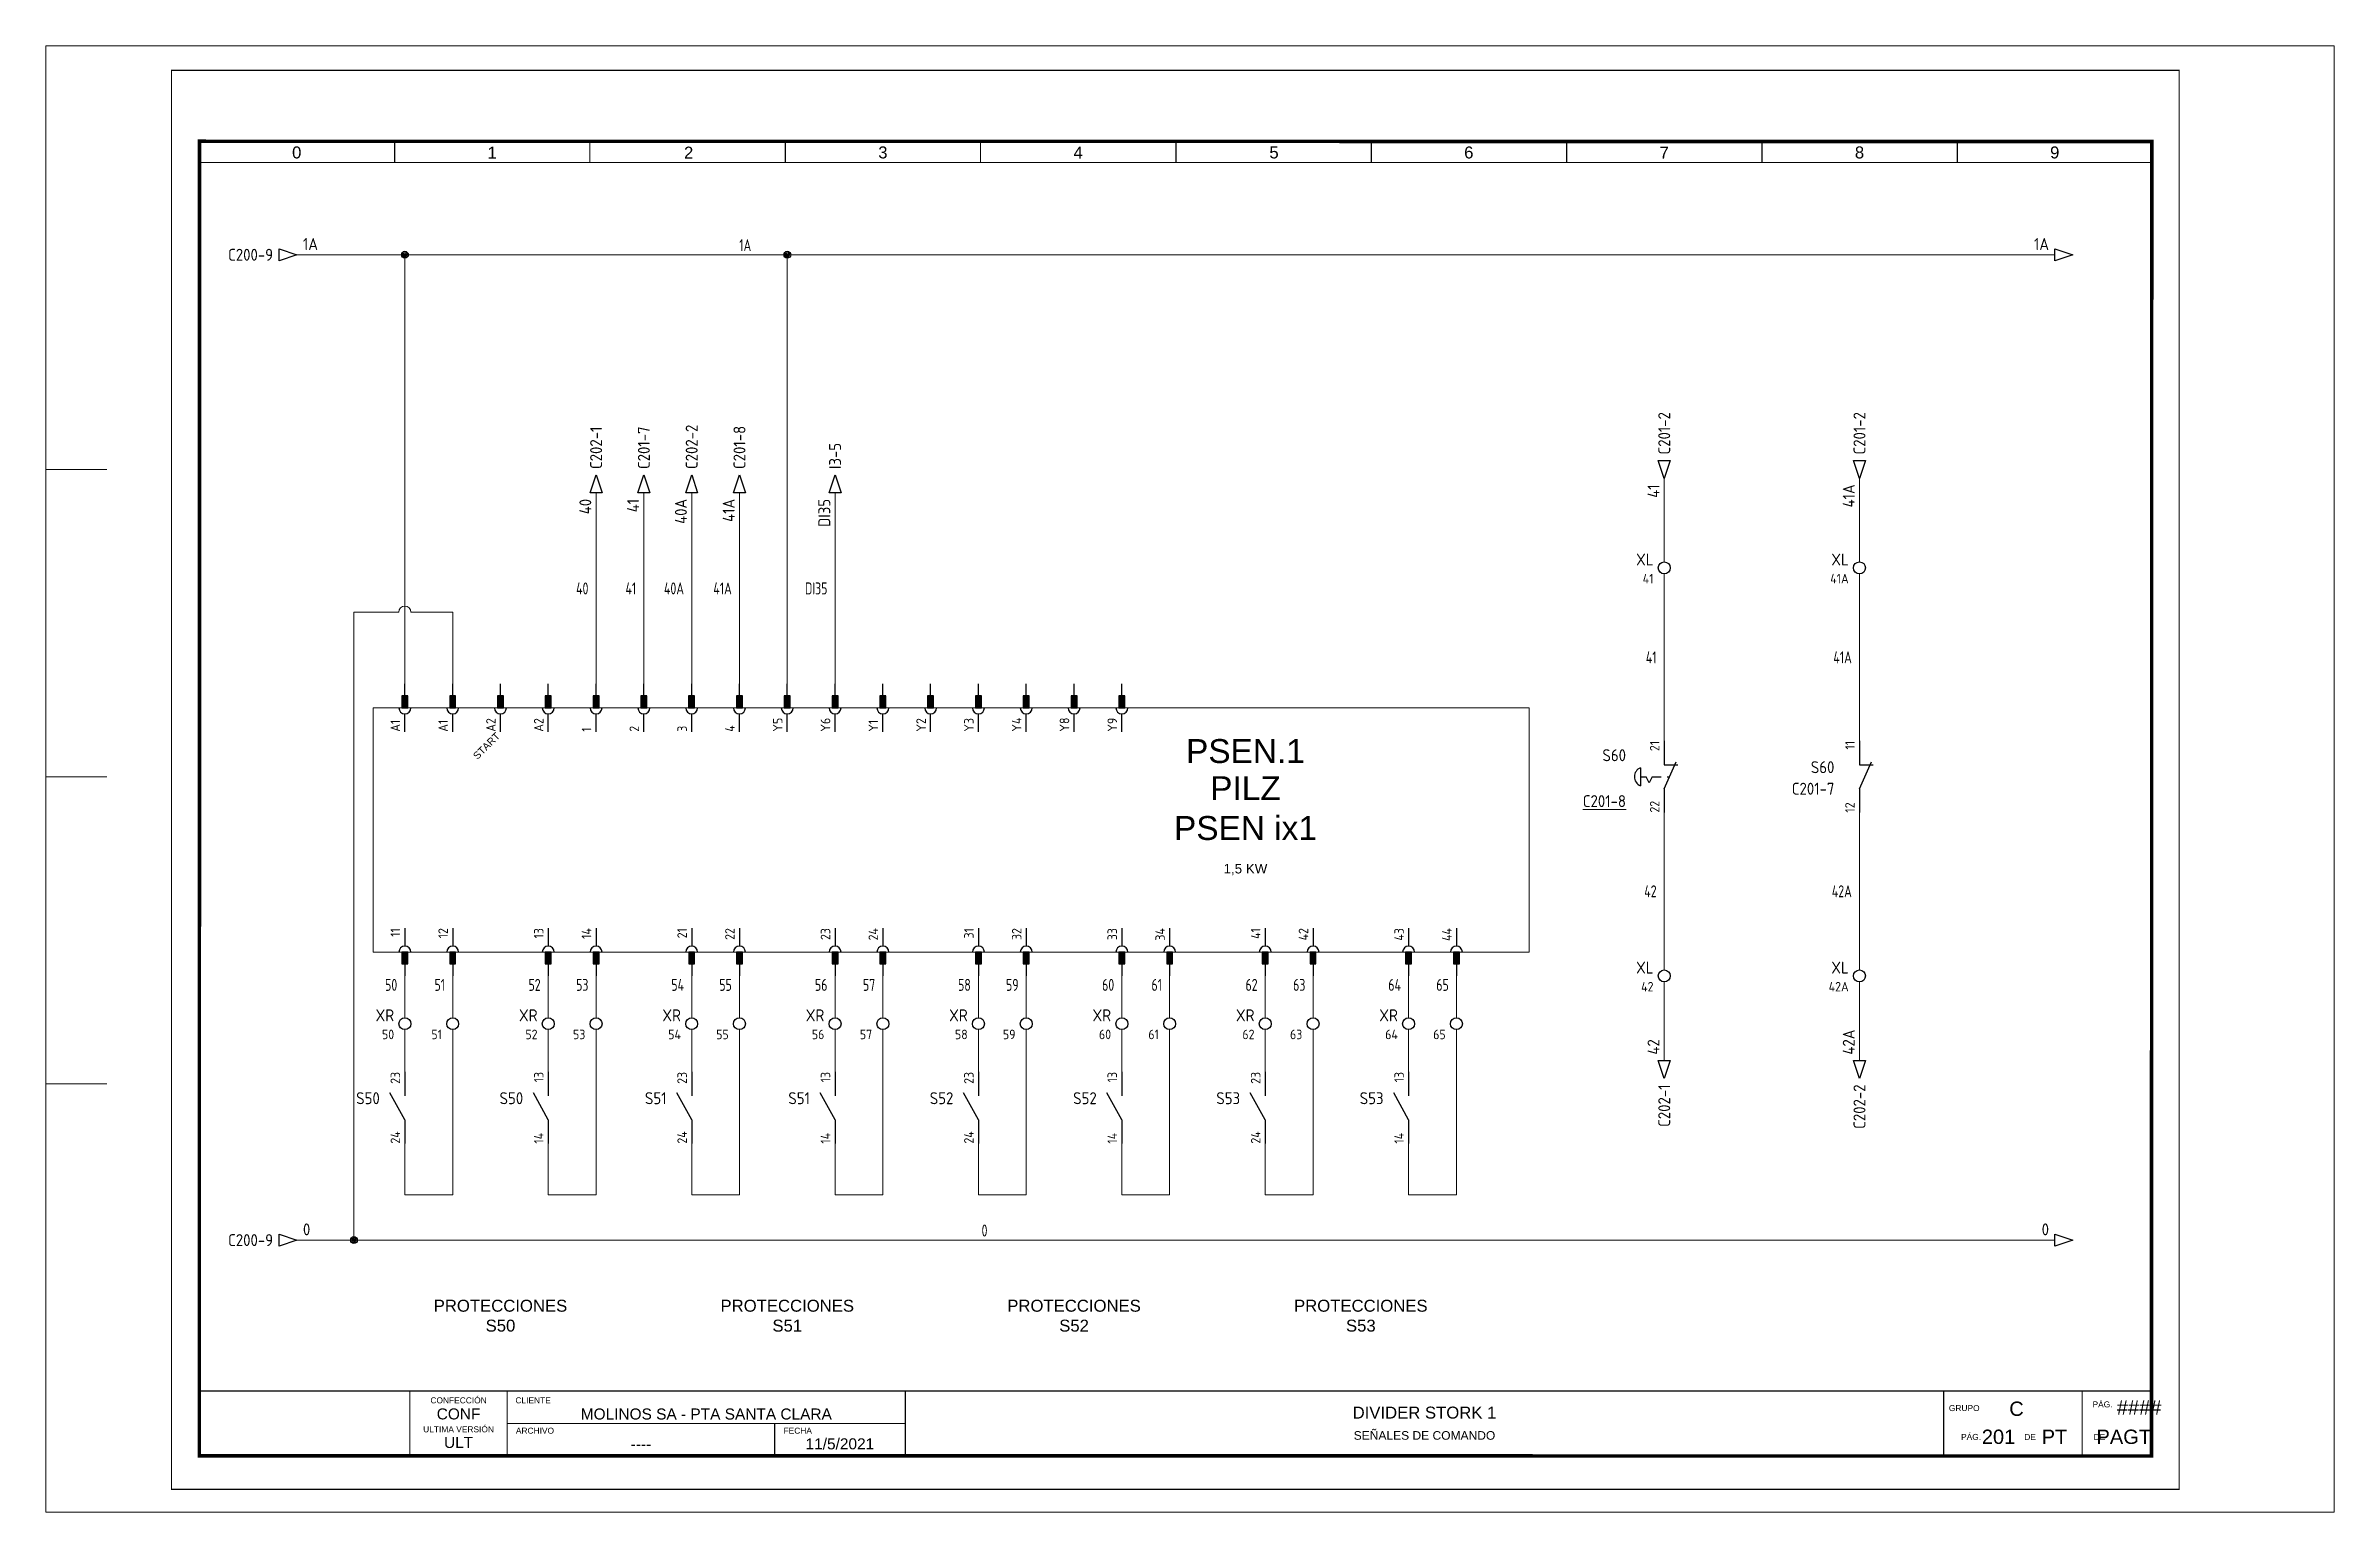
# Paper-space layout 'Layout1' of a CAD drawing. Header units: millimetres. Extents: x -26 to 453, y -5 to 302.
# The model-space entities are those that its viewports show. They can reach past a viewport. Long polylines and large blocks are cut down to what shows.
import ezdxf
from ezdxf.enums import TextEntityAlignment as Align

# ---------------------------------------------------------------- set-up
doc = ezdxf.new("R2010")
doc.units = ezdxf.units.MM
for name, color, linetype, lineweight in [('eProC - L2', 41, 'Continuous', 20), ('RED_05', 1, 'Continuous', 5), ('RED_15', 1, 'Continuous', 15), ('WHT_15', 7, 'Continuous', 15)]:
    doc.layers.add(name, color=color, linetype=linetype, lineweight=lineweight)
for name, color, linetype in [('SYMS', 7, 'Continuous'), ('TAGS', 150, 'Continuous'), ('TERMS', 123, 'Continuous'), ('WIREFIXED', 7, 'Continuous'), ('WIRENO', 72, 'Continuous'), ('WIREREF', 52, 'Continuous'), ('WIREREF_DEST', 52, 'Continuous'), ('XREF', 7, 'Continuous'), ('XREFCHILD', 134, 'Continuous')]:
    doc.layers.add(name, color=color, linetype=linetype)
doc.styles.get("Standard").update_dxf_attribs({"font": 'arial.ttf'})
doc.styles.add('WD_IEC', font='ISOCP2.shx', dxfattribs={"width": 0.9, "height": 4})
picture_1 = doc.add_image_def('image1.jpg', size_in_pixel=(564, 174))

psp = doc.layouts.get("Layout1")

msp = doc.modelspace()

# ---------------------------------------------------------------- texts
at = {"layer": 'eProC - L2', "attachment_point": 2}
for s, width, heights, insert, char_height in [('PSEN.1', 21.9317, [20], (224.79, 157.15), 5), ('PILZ\\PPSEN ix1', 113.6692, [18.71], (224.79, 149.38), 5), ('1,5 KW', 39.1677, [6], (224.79, 131.03), 2)]:
    msp.add_mtext_dynamic_manual_height_columns(s, width=width, gutter_width=12.5, heights=heights, dxfattribs=dict(at, insert=insert, char_height=char_height))
at = {"layer": 'TAGS', "insert": (67.89, 158.69), "char_height": 1.5, "attachment_point": 3, "rotation": 45}
msp.add_mtext_dynamic_manual_height_columns('START', width=33.1023, gutter_width=12.5, heights=[0], dxfattribs=at)
at = {"layer": 'TAGS', "char_height": 2.5, "attachment_point": 2}
for s, insert in [('PROTECCIONES^JS50', (68.93, 39.81)), ('PROTECCIONES^JS51', (128.93, 39.81)), ('PROTECCIONES^JS52', (188.93, 39.81)), ('PROTECCIONES^JS53', (248.93, 39.81))]:
    msp.add_mtext_dynamic_manual_height_columns(s, width=33.1023, gutter_width=12.5, heights=[0], dxfattribs=dict(at, insert=insert))

# ---------------------------------------------------------------- blocks, each defined once
blk = doc.blocks.new('eproc_rotulo_010')
at = {"layer": 'eProC - L2', "color": 0, "lineweight": 5, "const_width": 0.233}
for points in [[(0.12, 297.12), (420.12, 297.12), (420.12, 0.12), (0.12, 0.12), (0.12, 297.12)], [(5.9, 20.72), (414.37, 20.7)], [(49.98, 7.12), (49.98, 20.72)], [(70.35, 7.12), (70.35, 20.72)], [(153.64, 7.04), (153.64, 20.64)], [(70.35, 13.92), (153.64, 13.92)], [(126.3, 7.12), (126.3, 13.92)]]:
    blk.add_lwpolyline(points, dxfattribs=at)
at = {"layer": 'eProC - L2', "color": 0}
blk.add_lwpolyline([(420.12, 0.12), (420.12, 297.12), (0.12, 297.12), (0.12, 0.12), (420.12, 0.12)], dxfattribs=at)
at = {"layer": 'eProC - L2', "color": 0, "lineweight": 40, "const_width": 0.75}
blk.add_lwpolyline([(5.92, 7.13), (414.37, 7.11), (414.4, 282.24), (5.95, 282.27)], close=True, dxfattribs=at)
at = {"layer": 'eProC - L2', "color": 0, "lineweight": 5, "const_width": 0.233}
for points in [[(46.8, 277.83), (5.9, 277.83), (5.9, 282.27), (46.8, 282.27)], [(87.64, 277.83), (46.75, 277.83), (46.75, 282.27), (87.64, 282.27)], [(128.54, 277.83), (87.64, 277.83), (87.64, 282.26), (128.54, 282.26)], [(169.38, 277.83), (128.49, 277.83), (128.49, 282.26), (169.38, 282.26)], [(210.28, 277.82), (169.38, 277.82), (169.38, 282.26), (210.28, 282.26)], [(251.12, 277.82), (210.23, 277.82), (210.23, 282.26), (251.12, 282.26)], [(292.02, 277.82), (251.12, 277.82), (251.12, 282.25), (292.02, 282.25)], [(332.86, 277.82), (291.97, 277.82), (291.97, 282.25), (332.86, 282.25)], [(373.76, 277.83), (332.86, 277.83), (332.86, 282.27), (373.76, 282.27)], [(414.6, 277.83), (373.71, 277.83), (373.71, 282.27), (414.6, 282.27)]]:
    blk.add_lwpolyline(points, close=True, dxfattribs=at)
at = {"layer": 'eProC - L2', "color": 0, "lineweight": 0, "const_width": 0.233}
for points in [[(370.87, 7.1), (370.87, 20.7)], [(399.87, 7.1), (399.87, 20.7)]]:
    blk.add_lwpolyline(points, dxfattribs=at)
at = {"layer": 'eProC - L2', "color": 0, "lineweight": 20, "char_height": 2.5, "attachment_point": 8}
for s, insert in [('{\\fArial|b0|i0|c0|p18;0}', (26.3, 278.65)), ('{\\fArial|b0|i0|c0|p18;1}', (67.19, 278.65)), ('{\\fArial|b0|i0|c0|p18;2}', (108.3, 278.65)), ('{\\fArial|b0|i0|c0|p18;3}', (148.93, 278.65)), ('{\\fArial|b0|i0|c0|p18;4}', (189.78, 278.65)), ('{\\fArial|b0|i0|c0|p18;5}', (230.77, 278.65)), ('{\\fArial|b0|i0|c0|p18;6}', (271.52, 278.65)), ('{\\fArial|b0|i0|c0|p18;7}', (312.41, 278.65)), ('{\\fArial|b0|i0|c0|p18;8}', (353.26, 278.65)), ('{\\fArial|b0|i0|c0|p18;9}', (394.11, 278.65))]:
    blk.add_mtext(s, dxfattribs=dict(at, insert=insert))
at = {"layer": 'eProC - L2', "color": 0, "char_height": 1.2552}
for s, insert, attachment_point in [('{\\fArial|b0|i0|c0|p18;CONFECCIÓN }', (60.16, 18.11), 8), ('{\\fArial|b0|i0|c0|p18;CLIENTE}', (72.05, 18.11), 7), ('{\\fArial|b0|i0|c0|p18;GRUPO}', (371.96, 16.49), 7), ('{\\fArial|b0|i0|c0|p18;PÁG.}', (402.01, 17.26), 7), ('{\\fArial|b0|i0|c0|p18;ULTIMA VERSIÓN}', (60.16, 12.05), 8), ('{\\fArial|b0|i0|c0|p18;ARCHIVO}', (72.15, 11.76), 7), ('{\\fArial|b0|i0|c0|p18;FECHA}', (128.15, 11.76), 7), ('{\\fArial|b0|i0|c0|p18;PÁG.}', (374.51, 10.46), 7), ('{\\fArial|b0|i0|c0|p18;DE}', (387.74, 10.46), 7), ('{\\fArial|b0|i0|c0|p18;DE}', (402.24, 10.46), 7)]:
    blk.add_mtext(s, dxfattribs=dict(at, insert=insert, attachment_point=attachment_point))
at = {"layer": 'eProC - L2', "color": 0}
for tag, height, p in [('CONF', 2.31, (60.16, 14.76)), ('CLIENTE', 2.31, (111.99, 14.74)), ('DESC_1', 2.5, (262.25, 14.94)), ('ULT', 2.31, (60.16, 8.79)), ('ARCH', 2.31, (98.32, 8.46)), ('FECHA', 2.31, (139.94, 8.5)), ('DESC__2', 1.8, (262.25, 10.51))]:
    blk.add_attdef(tag, text='', height=height, dxfattribs=at).set_placement(p, align=Align.CENTER)
for tag, p in [('GR', (386.11, 17)), ('PGRAL', (411.76, 17.25)), ('PG', (382.35, 11.13)), ('PT', (394.05, 11.13)), ('PAGT', (408.55, 11.13))]:
    blk.add_attdef(tag, text='', height=3, dxfattribs=at).set_placement(p, align=Align.MIDDLE_CENTER)
at = {"layer": 'eProC - L2', "color": 0, "flags": 9}
blk.add_attdef('WD_TB', (0.12, 0.12), '', height=2.5, dxfattribs=at)
at = {"layer": 'eProC - L2', "color": 0}
image = blk.add_image(picture_1, insert=(5.9, 7.12), size_in_units=(44.08, 13.6), dxfattribs=at)
image.dxf.flags = 7
blk = doc.blocks.new('HA1D3')
blk.add_lwpolyline([(0, 0), (-3.75, -1.25), (-3.75, 1.25)], close=True)
at = {"style": 'WD_IEC'}
blk.add_attdef('XREF', text='', height=2.5, dxfattribs=at).set_placement((-5, 0), align=Align.MIDDLE_RIGHT)
at = {"style": 'WD_IEC', "flags": 1}
blk.add_attdef('SIGCODE', text='', height=1, dxfattribs=at).set_placement((-2.5, 1.8), align=Align.RIGHT)
at = {"style": 'WD_IEC'}
for tag, p, height, flags in [('X1TERM01', (0, 0), 0.32, 1), ('WIRENO', (1.25, 1), 2.5, 8)]:
    blk.add_attdef(tag, p, '', height=height, dxfattribs=dict(at, flags=flags))
blk.add_attdef('DESC1', text='', height=2.5, dxfattribs=at).set_placement((1.25, -1), align=Align.TOP_LEFT)
blk = doc.blocks.new('WD_WNH')
at = {"linetype": 'Continuous', "style": 'WD_IEC', "width": 0.8}
blk.add_attdef('WIRENO', text='', height=2.5, dxfattribs=at).set_placement((0, 0.75), align=Align.CENTER)
at = {"style": 'WD_IEC', "flags": 1}
for tag, p in [('W08USER', (0, 0.375)), ('W04USER', (0, 0.875)), ('W05USER', (0, 0.75)), ('W09USER', (0, 0.25)), ('W03USER', (0, 1)), ('W06USER', (0, 0.625)), ('W07USER', (0, 0.5)), ('W02USER', (0, 1.125)), ('W01USER', (0, 1.25)), ('W10USER', (0, 0.125))]:
    blk.add_attdef(tag, text='', height=0.08, dxfattribs=at).set_placement(p, align=Align.CENTER)
blk = doc.blocks.new('VC02PJ1')
for p, q in [((0, 2.5), (0, 5)), ((0, -5), (0, -1.25))]:
    blk.add_line(p, q)
blk.add_lwpolyline([(-0.63, 0), (0.62, 0), (0.62, 2.5), (-0.63, 2.5)], close=True)
blk.add_arc((0, 0), 1.25, 180, 0)
blk.add_solid([(-0.63, 2.5), (-0.63, 0), (0.62, 2.5), (0.62, 0)])
at = {"style": 'WD_IEC'}
for tag, p in [('INST', (-5.25, 8)), ('LOC', (-5.25, 5)), ('TAG2', (-5.25, 2)), ('DESC1', (-5.25, -5.6)), ('DESC3', (-5.25, -11.6)), ('DESC2', (-5.25, -8.6))]:
    blk.add_attdef(tag, text='', height=2.5, dxfattribs=at).set_placement(p, align=Align.RIGHT)
at = {"style": 'WD_IEC', "flags": 1}
for tag, p, height in [('X2TERM01', (0, 5), 0.32), ('X2TERMDESC01', (0, 4.48), 0.32), ('X4LINK', (-1.25, 1.25), 0.32), ('X1LINK', (1.25, 1.25), 0.32), ('X8TERM01', (0, -5), 0.32), ('FAMILY', (2.75, -4.25), 1), ('X8TERMDESC01', (0, -5.52), 0.32)]:
    blk.add_attdef(tag, p, '', height=height, dxfattribs=at)
at = {"style": 'WD_IEC'}
blk.add_attdef('TERM01', (-1, -5), '', height=2, rotation=90, dxfattribs=at)
blk = doc.blocks.new('VCN1JP')
for p, q in [((0, 5), (0, 1.25)), ((0, -2.5), (0, -5))]:
    blk.add_line(p, q)
blk.add_lwpolyline([(0.62, 0), (-0.62, 0), (-0.62, -2.5), (0.62, -2.5)], close=True)
blk.add_arc((0, 0), 1.25, 0, 180)
blk.add_solid([(0.62, -2.5), (0.62, 0), (-0.62, -2.5), (-0.62, 0)])
at = {"style": 'WD_IEC'}
for tag, p in [('INST', (-5.25, 8)), ('LOC', (-5.25, 5)), ('TAG1', (-5.25, 2)), ('DESC1', (-5.25, -5.1)), ('DESC3', (-5.25, -11.1)), ('DESC2', (-5.25, -8.1))]:
    blk.add_attdef(tag, text='', height=2.5, dxfattribs=at).set_placement(p, align=Align.RIGHT)
blk.add_attdef('TERM02', text='', height=2, rotation=90, dxfattribs=at).set_placement((-1, 5), align=Align.RIGHT)
at = {"style": 'WD_IEC', "flags": 1}
for tag, p, height in [('X2TERM02', (0, 5), 0.32), ('X2TERMDESC02', (0, 4.48), 0.32), ('MFG', (2.75, 4), 1.5), ('CAT', (2.75, 1.5), 1.5), ('X4LINK', (-1.25, -1.25), 0.32), ('X8TERM01', (0, -5), 0.32), ('X1LINK', (1.25, -1.25), 0.32), ('ASSYCODE', (2.75, -2.75), 1), ('FAMILY', (2.75, -4.25), 1), ('CATDESC', (2.75, -5.75), 1), ('X8TERMDESC01', (0, -5.52), 0.32), ('WDBLKNAM', (2.75, -7.16), 1)]:
    blk.add_attdef(tag, p, '', height=height, dxfattribs=at)
at = {"style": 'WD_IEC'}
blk.add_attdef('TERM01', (-1, -5), '', height=2, rotation=90, dxfattribs=at)
blk = doc.blocks.new('WDDOT')
for radius in [0.72, 0.449, 0.223]:
    blk.add_circle((0, 0), radius)
blk = doc.blocks.new('VT0002')
blk.add_circle((0, 0), 1.25)
at = {"style": 'WD_IEC', "flags": 1}
for tag, p, height in [('ASSYCODE', (2.75, 10.75), 1), ('CATDESC', (2.75, 9.25), 1), ('MFG', (2.75, 7.25), 1.5), ('CAT', (2.75, 4.75), 1.5), ('X4PIN01', (-1.25, 1), 0.25), ('X4TERM01', (-1.25, 0), 0.25), ('X4TERMDESC01', (-1.25, 0.5), 0.4), ('STRIPSEQ', (0, 0), 0.025), ('X2PIN01', (0, 2.25), 0.25), ('X2TERM01', (0, 1.25), 0.25), ('X8PIN01', (0, -0.25), 0.25), ('X2TERMDESC01', (0, 1.75), 0.4), ('X1PIN01', (1.25, 1), 0.25), ('X1TERM01', (1.25, 0), 0.25), ('X1TERMDESC01', (1.25, 0.5), 0.4), ('LINKTERM', (0, -0.04), 0.025), ('X8TERM01', (0, -1.25), 0.25), ('X8TERMDESC01', (0, -0.75), 0.4)]:
    blk.add_attdef(tag, p, '', height=height, dxfattribs=at)
at = {"style": 'WD_IEC'}
for tag, p in [('INST', (-2.25, 6.5)), ('LOC', (-2.25, 3.5)), ('DESC1', (-2.25, -6.25)), ('DESC2', (-2.25, -9.25)), ('DESC3', (-2.25, -12.25))]:
    blk.add_attdef(tag, text='', height=2.5, dxfattribs=at).set_placement(p, align=Align.RIGHT)
at = {"style": 'WD_IEC', "flags": 8}
for tag, height, p in [('TAGSTRIP', 2.5, (-2.25, 0.5)), ('TERM01', 2, (-2.25, -3.25))]:
    blk.add_attdef(tag, text='', height=height, dxfattribs=at).set_placement(p, align=Align.RIGHT)
blk = doc.blocks.new('VCR21')
for p, q in [((0, 7.5), (0, 2.5)), ((0, -2.5), (-3.12, 3.12)), ((0, -2.5), (0, -7.5))]:
    blk.add_line(p, q)
at = {"style": 'WD_IEC'}
for tag, p in [('INST', (-5.25, 6.75)), ('LOC', (-5.25, 3.75)), ('TAG2', (-5.25, 0.75)), ('DESC1', (-5.25, -6.75)), ('XREF', (-5.25, -3.75)), ('DESC2', (-5.25, -9.75)), ('DESC3', (-5.25, -12.75))]:
    blk.add_attdef(tag, text='', height=2.5, dxfattribs=at).set_placement(p, align=Align.RIGHT)
blk.add_attdef('TERM01', text='', height=2, rotation=90, dxfattribs=at).set_placement((-1, 7.5), align=Align.RIGHT)
at = {"style": 'WD_IEC', "flags": 1}
for tag, p, height in [('X2TERM01', (0, 7.5), 0.32), ('X4LINK', (-2.75, 0), 0.32), ('X1LINK', (-0.5, 0), 0.32), ('CONTACT', (4, -3.5), 1), ('FAMILY', (4, -5), 1), ('COMMON', (5.25, -4.75), 1), ('X8TERM02', (0, -7.5), 0.32)]:
    blk.add_attdef(tag, p, '', height=height, dxfattribs=at)
at = {"style": 'WD_IEC'}
blk.add_attdef('TERM02', (-1, -7.5), '', height=2, rotation=90, dxfattribs=at)
blk = doc.blocks.new('WD_WNV')
at = {"linetype": 'Continuous', "style": 'WD_IEC', "width": 0.8}
blk.add_attdef('WIRENO', text='', height=2.5, dxfattribs=at).set_placement((-1.6, 0), align=Align.MIDDLE_RIGHT)
at = {"style": 'WD_IEC', "flags": 1}
for tag, p in [('W08USER', (-1, 0.375)), ('W04USER', (-1, 0.875)), ('W05USER', (-1, 0.75)), ('W09USER', (-1, 0.25)), ('W03USER', (-1, 1)), ('W06USER', (-1, 0.625)), ('W07USER', (-1, 0.5)), ('W02USER', (-1, 1.125)), ('W01USER', (-1, 1.25)), ('W10USER', (-1, 0.125))]:
    blk.add_attdef(tag, text='', height=0.08, dxfattribs=at).set_placement(p, align=Align.CENTER)
blk = doc.blocks.new('VPB12ML')
for p, q in [((0, 7.5), (0, 2.5)), ((-5, 1.875), (-5, -1.875)), ((-5, 0), (-3.75, 0)), ((-3.125, -1.25), (-3.75, 0)), ((-2.5, 0), (-3.125, -1.25)), ((-2.5, 0), (-0.625, 0)), ((0, -2.5), (2.5, 3.125)), ((0, 2.5), (2.8678, 2.5)), ((0.625, 0), (1.11111, 0)), ((0, -2.5), (0, -7.5))]:
    blk.add_line(p, q)
blk.add_arc((-4.21875, 0), 2.03125, 112.6198649, 247.3801351)
at = {"style": 'WD_IEC'}
for tag, p in [('INST', (-8, 10.25)), ('TAG1', (-8, 3.25)), ('LOC', (-8, 6.75)), ('DESC1', (-8, -10.35)), ('DESC2', (-8, -13.85)), ('DESC3', (-8, -17.35))]:
    blk.add_attdef(tag, text='', height=2.5, dxfattribs=at).set_placement(p, align=Align.RIGHT)
blk.add_attdef('TERM01', text='', height=2, rotation=90, dxfattribs=at).set_placement((-1, 7.5), align=Align.RIGHT)
at = {"style": 'WD_IEC', "flags": 1}
for tag, p, height in [('X2TERM01', (0, 7.5), 0.32), ('CONTACT', (0.5, 4.5), 1), ('X1LINK', (1.5, 0), 0.32), ('COMMON', (1.75, 3.25), 1), ('ASSYCODE', (1, -4), 1), ('FAMILY', (1, -5.5), 1), ('X8TERM02', (0, -7.5), 0.32), ('CATDESC', (1, -7), 1)]:
    blk.add_attdef(tag, p, '', height=height, dxfattribs=at)
at = {"style": 'WD_IEC', "flags": 9}
for tag, p in [('MFG', (-8.5, -0.25)), ('CAT', (-8.5, -2.75))]:
    blk.add_attdef(tag, text='', height=1.5, dxfattribs=at).set_placement(p, align=Align.RIGHT)
at = {"style": 'WD_IEC'}
blk.add_attdef('TERM02', (-1, -7.5), '', height=2, rotation=90, dxfattribs=at)
at = {"lineweight": 15, "style": 'WD_IEC'}
blk.add_attdef('XREF', text='', height=2.5, dxfattribs=at).set_placement((-8, -6.35), align=Align.RIGHT)
blk = doc.blocks.new('VSW22')
for p, q in [((0, 7.5), (0, 2.5)), ((0, -2.5), (2.5, 3.12)), ((0, 2.5), (2.87, 2.5)), ((0, -2.5), (0, -7.5))]:
    blk.add_line(p, q)
at = {"style": 'WD_IEC'}
for tag, p in [('INST', (-5.25, 7.75)), ('LOC', (-5.25, 4.25)), ('TAG2', (-5.25, 0.75)), ('XREF', (-5.25, -3.75)), ('DESC2', (-5.25, -11.1)), ('DESC1', (-5.25, -7.6)), ('DESC3', (-5.25, -14.6)), ('WDTAGALT', (-5.5, -17.62))]:
    blk.add_attdef(tag, text='', height=2.5, dxfattribs=at).set_placement(p, align=Align.RIGHT)
blk.add_attdef('TERM01', text='', height=2, rotation=90, dxfattribs=at).set_placement((-1, 7.5), align=Align.RIGHT)
at = {"style": 'WD_IEC', "flags": 1}
for tag, p, height in [('X2TERM01', (0, 7.5), 0.32), ('X4LINK', (-2, 0), 0.32), ('X1LINK', (1.11, 0), 0.32), ('CONTACT', (4, -3.5), 1), ('FAMILY', (4, -5), 1), ('COMMON', (5.25, -4.75), 1), ('X8TERM02', (0, -7.5), 0.32)]:
    blk.add_attdef(tag, p, '', height=height, dxfattribs=at)
at = {"style": 'WD_IEC'}
blk.add_attdef('TERM02', (-1, -7.5), '', height=2, rotation=90, dxfattribs=at)
blk = doc.blocks.new('HA1S2')
blk.add_lwpolyline([(0, 3.75), (1.25, 0), (-1.25, 0)], close=True)
at = {"style": 'WD_IEC'}
blk.add_attdef('XREF', text='', height=2.5, rotation=90, dxfattribs=at).set_placement((0, 5), align=Align.MIDDLE_LEFT)
at = {"style": 'WD_IEC', "flags": 1}
blk.add_attdef('SIGCODE', text='', height=1, dxfattribs=at).set_placement((-2.5, 1.8), align=Align.RIGHT)
blk.add_attdef('X8TERM01', (0, 0), '', height=0.32, dxfattribs=at)
at = {"style": 'WD_IEC', "flags": 8}
blk.add_attdef('WIRENO', text='', height=2.5, rotation=90, dxfattribs=at).set_placement((-1, -1.25), align=Align.RIGHT)
at = {"style": 'WD_IEC'}
blk.add_attdef('DESC1', text='', height=2.5, rotation=90, dxfattribs=at).set_placement((1, -1.25), align=Align.TOP_RIGHT)
blk = doc.blocks.new('HA1D2')
blk.add_lwpolyline([(0, 0), (-1.25, 3.75), (1.25, 3.75)], close=True)
at = {"style": 'WD_IEC'}
blk.add_attdef('XREF', text='', height=2.5, rotation=90, dxfattribs=at).set_placement((0, 5), align=Align.MIDDLE_LEFT)
at = {"style": 'WD_IEC', "flags": 1}
blk.add_attdef('SIGCODE', text='', height=1, dxfattribs=at).set_placement((-2.5, 1.8), align=Align.RIGHT)
blk.add_attdef('X8TERM01', (0, 0), '', height=0.32, dxfattribs=at)
at = {"style": 'WD_IEC', "flags": 8}
blk.add_attdef('WIRENO', text='', height=2.5, rotation=90, dxfattribs=at).set_placement((-1, -1.25), align=Align.RIGHT)
at = {"style": 'WD_IEC'}
blk.add_attdef('DESC1', text='', height=2.5, rotation=90, dxfattribs=at).set_placement((1, -1.25), align=Align.TOP_RIGHT)
blk = doc.blocks.new('HA1S4')
blk.add_lwpolyline([(0, -3.75), (-1.25, 0), (1.25, 0)], close=True)
at = {"style": 'WD_IEC', "flags": 8}
blk.add_attdef('WIRENO', (-1, 1.25), '', height=2.5, rotation=90, dxfattribs=at)
at = {"style": 'WD_IEC'}
blk.add_attdef('DESC1', text='', height=2.5, rotation=90, dxfattribs=at).set_placement((1, 1.25), align=Align.TOP_LEFT)
at = {"style": 'WD_IEC', "flags": 1}
blk.add_attdef('X2TERM01', (0, 0), '', height=0.32, dxfattribs=at)
blk.add_attdef('SIGCODE', text='', height=1, dxfattribs=at).set_placement((-2.5, -3.2), align=Align.RIGHT)
at = {"style": 'WD_IEC'}
blk.add_attdef('XREF', text='', height=2.5, rotation=90, dxfattribs=at).set_placement((0, -5), align=Align.MIDDLE_RIGHT)
blk = doc.blocks.new('HA1S1')
blk.add_lwpolyline([(0, 1.25), (3.75, 0), (0, -1.25)], close=True)
at = {"style": 'WD_IEC'}
for tag, height, flags, p in [('WIRENO', 2.5, 8, (-1.25, 1)), ('SIGCODE', 1, 1, (5, 1.8))]:
    blk.add_attdef(tag, text='', height=height, dxfattribs=dict(at, flags=flags)).set_placement(p, align=Align.RIGHT)
at = {"style": 'WD_IEC', "flags": 1}
blk.add_attdef('X4TERM01', (0, 0), '', height=0.32, dxfattribs=at)
at = {"style": 'WD_IEC'}
blk.add_attdef('XREF', text='', height=2.5, dxfattribs=at).set_placement((5, 0), align=Align.MIDDLE_LEFT)
blk.add_attdef('DESC1', text='', height=2.5, dxfattribs=at).set_placement((-1.25, -1), align=Align.TOP_RIGHT)

# ---------------------------------------------------------------- linework, layer by layer
at = {"layer": 'eProC - L2'}
for p, q in [((-13.42, 213.55), (-134.94, 213.55)), ((42.29, 163.69), (42.29, 112.59)), ((284.16, 163.69), (42.29, 163.69)), ((284.16, 163.69), (284.16, 112.59)), ((-13.54, 149.27), (-135.06, 149.27)), ((-13.42, 149.27), (-134.94, 149.27)), ((284.16, 112.59), (42.29, 112.59)), ((-13.42, 84.99), (-134.95, 84.99))]:
    msp.add_line(p, q, dxfattribs=at)
at = {"layer": 'RED_05'}
msp.add_line((138.93, 168.69), (138.93, 208.68), dxfattribs=at)
at = {"layer": 'RED_15'}
for p, q in [((26.35, 258.52), (394.16, 258.52)), ((48.93, 168.69), (48.93, 258.52)), ((128.93, 168.69), (128.93, 258.52)), ((312.41, 211.72), (312.41, 194.24)), ((353.26, 211.72), (353.26, 194.24)), ((88.93, 168.69), (88.93, 208.68)), ((98.93, 168.69), (98.93, 208.68)), ((108.93, 168.69), (108.93, 208.68)), ((118.93, 168.69), (118.93, 208.68)), ((312.41, 191.74), (312.41, 156.77)), ((353.26, 191.74), (353.26, 156.77)), ((312.41, 141.77), (312.41, 108.83)), ((353.26, 141.77), (353.26, 108.83)), ((48.93, 107.59), (48.93, 98.84)), ((58.93, 98.84), (58.93, 107.59)), ((78.93, 107.59), (78.93, 98.84)), ((88.93, 98.84), (88.93, 107.59)), ((108.93, 107.59), (108.93, 98.84)), ((118.93, 98.84), (118.93, 107.59)), ((138.93, 107.59), (138.93, 98.84)), ((148.93, 98.84), (148.93, 107.59)), ((168.93, 107.59), (168.93, 98.84)), ((178.93, 98.84), (178.93, 107.59)), ((198.93, 107.59), (198.93, 98.84)), ((208.93, 98.84), (208.93, 107.59)), ((228.93, 107.59), (228.93, 98.84)), ((238.93, 98.84), (238.93, 107.59)), ((258.93, 107.59), (258.93, 98.84)), ((268.93, 98.84), (268.93, 107.59)), ((312.41, 106.33), (312.41, 89.86)), ((353.26, 106.33), (353.26, 89.86)), ((48.93, 96.34), (48.93, 87.49)), ((58.93, 61.75), (58.93, 96.34)), ((78.93, 96.34), (78.93, 87.49)), ((88.93, 61.75), (88.93, 96.34)), ((108.93, 96.34), (108.93, 87.49)), ((118.93, 61.75), (118.93, 96.34)), ((138.93, 96.34), (138.93, 87.49)), ((148.93, 61.75), (148.93, 96.34)), ((168.93, 96.34), (168.93, 87.49)), ((178.93, 61.75), (178.93, 96.34)), ((198.93, 96.34), (198.93, 87.49)), ((208.93, 61.75), (208.93, 96.34)), ((228.93, 96.34), (228.93, 87.49)), ((238.93, 61.75), (238.93, 96.34)), ((258.93, 96.34), (258.93, 87.49)), ((268.93, 61.75), (268.93, 96.34)), ((48.93, 72.49), (48.93, 61.75)), ((78.93, 72.49), (78.93, 61.75)), ((108.93, 72.49), (108.93, 61.75)), ((138.93, 72.49), (138.93, 61.75)), ((168.93, 72.49), (168.93, 61.75)), ((198.93, 72.49), (198.93, 61.75)), ((228.93, 72.49), (228.93, 61.75)), ((258.93, 72.49), (258.93, 61.75)), ((48.93, 61.75), (58.93, 61.75)), ((78.93, 61.75), (88.93, 61.75)), ((108.93, 61.75), (118.93, 61.75)), ((138.93, 61.75), (148.93, 61.75)), ((168.93, 61.75), (178.93, 61.75)), ((198.93, 61.75), (208.93, 61.75)), ((228.93, 61.75), (238.93, 61.75)), ((258.93, 61.75), (268.93, 61.75))]:
    msp.add_line(p, q, dxfattribs=at)
at = {"layer": 'WHT_15'}
for p, q in [((47.66, 183.73), (38.28, 183.73)), ((38.28, 183.73), (38.28, 52.29)), ((58.93, 183.73), (50.2, 183.73)), ((58.93, 168.69), (58.93, 183.73)), ((26.35, 52.29), (394.16, 52.29))]:
    msp.add_line(p, q, dxfattribs=at)
msp.add_arc((48.93, 183.73), 1.27, 0, 180, dxfattribs=at)

# ---------------------------------------------------------------- block references
at = {"layer": 'eProC - L2'}
msp.add_blockref('eproc_rotulo_010', (0, 0), dxfattribs=at).add_auto_attribs({'PAGT': 'PAGT', 'PGRAL': '####', 'PT': 'PT', 'CONF': 'CONF', 'ULT': 'ULT', 'ARCH': '----', 'GR': 'C', 'PG': '201', 'DESC_1': 'DIVIDER STORK 1', 'DESC__2': 'SEÑALES DE COMANDO', 'FECHA': '11/5/2021', 'CLIENTE': 'MOLINOS SA - PTA SANTA CLARA'})
at = {"layer": 'SYMS'}
ref = msp.add_blockref('HA1D3', (26.35, 258.52), dxfattribs=at)
ref.add_attrib('XREF', 'C200-9', dxfattribs={"layer": 'XREF', "height": 2.5, "style": 'WD_IEC'}).set_placement((21.35, 258.52), align=Align.MIDDLE_RIGHT)
ref.add_attrib('WIRENO', '1A', (27.6, 259.52), dxfattribs={"layer": 'WIREREF_DEST', "height": 2.5, "style": 'WD_IEC', "flags": 8})
for p in [(48.93, 258.52), (128.93, 258.52), (38.28, 52.29)]:
    msp.add_blockref('WDDOT', p, dxfattribs=at)
ref = msp.add_blockref('HA1S1', (394.16, 258.52), dxfattribs=at)
ref.add_attrib('WIRENO', '1A', dxfattribs={"layer": 'WIREREF', "height": 2.5, "style": 'WD_IEC', "flags": 8}).set_placement((392.91, 259.52), align=Align.RIGHT)
ref = msp.add_blockref('HA1D2', (312.41, 211.72), dxfattribs=at)
ref.add_attrib('XREF', 'C201-2', dxfattribs={"layer": 'XREF', "height": 2.5, "rotation": 90, "style": 'WD_IEC'}).set_placement((312.41, 216.72), align=Align.MIDDLE_LEFT)
ref.add_attrib('WIRENO', '41', dxfattribs={"layer": 'WIREREF_DEST', "height": 2.5, "rotation": 90, "style": 'WD_IEC', "flags": 8}).set_placement((311.41, 210.47), align=Align.RIGHT)
ref = msp.add_blockref('HA1D2', (353.26, 211.72), dxfattribs=at)
ref.add_attrib('XREF', 'C201-2', dxfattribs={"layer": 'XREF', "height": 2.5, "rotation": 90, "style": 'WD_IEC'}).set_placement((353.26, 216.72), align=Align.MIDDLE_LEFT)
ref.add_attrib('WIRENO', '41A', dxfattribs={"layer": 'WIREREF_DEST', "height": 2.5, "rotation": 90, "style": 'WD_IEC', "flags": 8}).set_placement((352.26, 210.47), align=Align.RIGHT)
ref = msp.add_blockref('HA1S2', (88.93, 208.68), dxfattribs=at)
ref.add_attrib('XREF', 'C202-1', dxfattribs={"layer": 'XREF', "height": 2.5, "rotation": 90, "style": 'WD_IEC'}).set_placement((88.93, 213.68), align=Align.MIDDLE_LEFT)
ref.add_attrib('WIRENO', '40', dxfattribs={"layer": 'WIREREF', "height": 2.5, "rotation": 90, "style": 'WD_IEC', "flags": 8}).set_placement((87.93, 207.43), align=Align.RIGHT)
ref = msp.add_blockref('HA1S2', (98.93, 208.68), dxfattribs=at)
ref.add_attrib('XREF', 'C201-7', dxfattribs={"layer": 'XREF', "height": 2.5, "rotation": 90, "style": 'WD_IEC'}).set_placement((98.93, 213.68), align=Align.MIDDLE_LEFT)
ref.add_attrib('WIRENO', '41', dxfattribs={"layer": 'WIREREF', "height": 2.5, "rotation": 90, "style": 'WD_IEC', "flags": 8}).set_placement((97.93, 207.43), align=Align.RIGHT)
ref = msp.add_blockref('HA1S2', (108.93, 208.68), dxfattribs=at)
ref.add_attrib('XREF', 'C202-2', dxfattribs={"layer": 'XREF', "height": 2.5, "rotation": 90, "style": 'WD_IEC'}).set_placement((108.93, 213.68), align=Align.MIDDLE_LEFT)
ref.add_attrib('WIRENO', '40A', dxfattribs={"layer": 'WIREREF', "height": 2.5, "rotation": 90, "style": 'WD_IEC', "flags": 8}).set_placement((107.93, 207.43), align=Align.RIGHT)
ref = msp.add_blockref('HA1S2', (118.93, 208.68), dxfattribs=at)
ref.add_attrib('XREF', 'C201-8', dxfattribs={"layer": 'XREF', "height": 2.5, "rotation": 90, "style": 'WD_IEC'}).set_placement((118.93, 213.68), align=Align.MIDDLE_LEFT)
ref.add_attrib('WIRENO', '41A', dxfattribs={"layer": 'WIREREF', "height": 2.5, "rotation": 90, "style": 'WD_IEC', "flags": 8}).set_placement((117.93, 207.43), align=Align.RIGHT)
ref = msp.add_blockref('HA1S2', (138.93, 208.68), dxfattribs=at)
ref.add_attrib('XREF', 'I3-5', dxfattribs={"layer": 'XREF', "height": 2.5, "rotation": 90, "style": 'WD_IEC'}).set_placement((138.93, 213.68), align=Align.MIDDLE_LEFT)
ref.add_attrib('WIRENO', 'DI35', dxfattribs={"layer": 'WIREREF', "height": 2.5, "rotation": 90, "style": 'WD_IEC', "flags": 8}).set_placement((137.93, 207.43), align=Align.RIGHT)
ref = msp.add_blockref('VT0002', (312.41, 192.99), dxfattribs=at)
ref.add_attrib('TERM01', '41', dxfattribs={"layer": 'TERMS', "height": 2, "style": 'WD_IEC', "flags": 8}).set_placement((310.16, 189.74), align=Align.RIGHT)
ref.add_attrib('TAGSTRIP', 'XL', dxfattribs={"layer": 'TAGS', "height": 2.5, "style": 'WD_IEC', "flags": 8}).set_placement((310.16, 193.49), align=Align.RIGHT)
ref = msp.add_blockref('VT0002', (353.26, 192.99), dxfattribs=at)
ref.add_attrib('TERM01', '41A', dxfattribs={"layer": 'TERMS', "height": 2, "style": 'WD_IEC', "flags": 8}).set_placement((351.01, 189.74), align=Align.RIGHT)
ref.add_attrib('TAGSTRIP', 'XL', dxfattribs={"layer": 'TAGS', "height": 2.5, "style": 'WD_IEC', "flags": 8}).set_placement((351.01, 193.49), align=Align.RIGHT)
ref = msp.add_blockref('VC02PJ1', (48.93, 163.69), dxfattribs=at)
ref.add_attrib('TERM01', 'A1', (47.93, 158.69), dxfattribs={"layer": 'TERMS', "height": 2, "rotation": 90, "style": 'WD_IEC'})
ref = msp.add_blockref('VC02PJ1', (58.93, 163.69), dxfattribs=at)
ref.add_attrib('TERM01', 'A1', (57.93, 158.69), dxfattribs={"layer": 'TERMS', "height": 2, "rotation": 90, "style": 'WD_IEC'})
ref = msp.add_blockref('VC02PJ1', (68.93, 163.69), dxfattribs=at)
ref.add_attrib('TERM01', 'A2', (67.93, 158.69), dxfattribs={"layer": 'TERMS', "height": 2, "rotation": 90, "style": 'WD_IEC'})
ref = msp.add_blockref('VC02PJ1', (78.93, 163.69), dxfattribs=at)
ref.add_attrib('TERM01', 'A2', (77.93, 158.69), dxfattribs={"layer": 'TERMS', "height": 2, "rotation": 90, "style": 'WD_IEC'})
ref = msp.add_blockref('VC02PJ1', (88.93, 163.69), dxfattribs=at)
ref.add_attrib('TERM01', '1', (87.93, 158.69), dxfattribs={"layer": 'TERMS', "height": 2, "rotation": 90, "style": 'WD_IEC'})
ref = msp.add_blockref('VC02PJ1', (98.93, 163.69), dxfattribs=at)
ref.add_attrib('TERM01', '2', (97.93, 158.69), dxfattribs={"layer": 'TERMS', "height": 2, "rotation": 90, "style": 'WD_IEC'})
ref = msp.add_blockref('VC02PJ1', (108.93, 163.69), dxfattribs=at)
ref.add_attrib('TERM01', '3', (107.93, 158.69), dxfattribs={"layer": 'TERMS', "height": 2, "rotation": 90, "style": 'WD_IEC'})
ref = msp.add_blockref('VC02PJ1', (118.93, 163.69), dxfattribs=at)
ref.add_attrib('TERM01', '4', (117.93, 158.69), dxfattribs={"layer": 'TERMS', "height": 2, "rotation": 90, "style": 'WD_IEC'})
ref = msp.add_blockref('VC02PJ1', (128.93, 163.69), dxfattribs=at)
ref.add_attrib('TERM01', 'Y5', (127.93, 158.69), dxfattribs={"layer": 'TERMS', "height": 2, "rotation": 90, "style": 'WD_IEC'})
ref = msp.add_blockref('VC02PJ1', (138.93, 163.69), dxfattribs=at)
ref.add_attrib('TERM01', 'Y6', (137.93, 158.69), dxfattribs={"layer": 'TERMS', "height": 2, "rotation": 90, "style": 'WD_IEC'})
ref = msp.add_blockref('VC02PJ1', (148.93, 163.69), dxfattribs=at)
ref.add_attrib('TERM01', 'Y1', (147.93, 158.69), dxfattribs={"layer": 'TERMS', "height": 2, "rotation": 90, "style": 'WD_IEC'})
ref = msp.add_blockref('VC02PJ1', (158.93, 163.69), dxfattribs=at)
ref.add_attrib('TERM01', 'Y2', (157.93, 158.69), dxfattribs={"layer": 'TERMS', "height": 2, "rotation": 90, "style": 'WD_IEC'})
ref = msp.add_blockref('VC02PJ1', (168.93, 163.69), dxfattribs=at)
ref.add_attrib('TERM01', 'Y3', (167.93, 158.69), dxfattribs={"layer": 'TERMS', "height": 2, "rotation": 90, "style": 'WD_IEC'})
ref = msp.add_blockref('VC02PJ1', (178.93, 163.69), dxfattribs=at)
ref.add_attrib('TERM01', 'Y4', (177.93, 158.69), dxfattribs={"layer": 'TERMS', "height": 2, "rotation": 90, "style": 'WD_IEC'})
ref = msp.add_blockref('VC02PJ1', (188.93, 163.69), dxfattribs=at)
ref.add_attrib('TERM01', 'Y8', (187.93, 158.69), dxfattribs={"layer": 'TERMS', "height": 2, "rotation": 90, "style": 'WD_IEC'})
ref = msp.add_blockref('VC02PJ1', (198.93, 163.69), dxfattribs=at)
ref.add_attrib('TERM01', 'Y9', (197.93, 158.69), dxfattribs={"layer": 'TERMS', "height": 2, "rotation": 90, "style": 'WD_IEC'})
ref = msp.add_blockref('VPB12ML', (312.41, 149.27), dxfattribs=at)
ref.add_attrib('TERM02', '22', (311.41, 141.77), dxfattribs={"layer": 'TERMS', "height": 2, "rotation": 90, "style": 'WD_IEC'})
ref.add_attrib('TERM01', '21', dxfattribs={"layer": 'TERMS', "height": 2, "rotation": 90, "style": 'WD_IEC'}).set_placement((311.41, 156.77), align=Align.RIGHT)
ref.add_attrib('XREF', '%%uC201-8%%u', dxfattribs={"layer": 'XREF', "lineweight": 15, "height": 2.5, "style": 'WD_IEC'}).set_placement((304.41, 142.92), align=Align.RIGHT)
ref.add_attrib('TAG1', 'S60', dxfattribs={"layer": 'TAGS', "height": 2.5, "style": 'WD_IEC'}).set_placement((304.41, 152.52), align=Align.RIGHT)
ref = msp.add_blockref('VSW22', (353.26, 149.27), dxfattribs=at)
ref.add_attrib('TERM02', '12', (352.26, 141.77), dxfattribs={"layer": 'TERMS', "height": 2, "rotation": 90, "style": 'WD_IEC'})
ref.add_attrib('TERM01', '11', dxfattribs={"layer": 'TERMS', "height": 2, "rotation": 90, "style": 'WD_IEC'}).set_placement((352.26, 156.77), align=Align.RIGHT)
ref.add_attrib('XREF', 'C201-7', dxfattribs={"layer": 'XREFCHILD', "height": 2.5, "style": 'WD_IEC'}).set_placement((348.01, 145.52), align=Align.RIGHT)
ref.add_attrib('TAG2', 'S60', dxfattribs={"layer": 'TAGS', "height": 2.5, "style": 'WD_IEC'}).set_placement((348.01, 150.02), align=Align.RIGHT)
ref = msp.add_blockref('VCN1JP', (48.93, 112.59), dxfattribs=at)
ref.add_attrib('TERM02', '11', dxfattribs={"layer": 'TERMS', "height": 2, "rotation": 90, "style": 'WD_IEC'}).set_placement((47.93, 117.59), align=Align.RIGHT)
ref = msp.add_blockref('VCN1JP', (58.93, 112.59), dxfattribs=at)
ref.add_attrib('TERM02', '12', dxfattribs={"layer": 'TERMS', "height": 2, "rotation": 90, "style": 'WD_IEC'}).set_placement((57.93, 117.59), align=Align.RIGHT)
ref = msp.add_blockref('VCN1JP', (78.93, 112.59), dxfattribs=at)
ref.add_attrib('TERM02', '13', dxfattribs={"layer": 'TERMS', "height": 2, "rotation": 90, "style": 'WD_IEC'}).set_placement((77.93, 117.59), align=Align.RIGHT)
ref = msp.add_blockref('VCN1JP', (88.93, 112.59), dxfattribs=at)
ref.add_attrib('TERM02', '14', dxfattribs={"layer": 'TERMS', "height": 2, "rotation": 90, "style": 'WD_IEC'}).set_placement((87.93, 117.59), align=Align.RIGHT)
ref = msp.add_blockref('VCN1JP', (108.93, 112.59), dxfattribs=at)
ref.add_attrib('TERM02', '21', dxfattribs={"layer": 'TERMS', "height": 2, "rotation": 90, "style": 'WD_IEC'}).set_placement((107.93, 117.59), align=Align.RIGHT)
ref = msp.add_blockref('VCN1JP', (118.93, 112.59), dxfattribs=at)
ref.add_attrib('TERM02', '22', dxfattribs={"layer": 'TERMS', "height": 2, "rotation": 90, "style": 'WD_IEC'}).set_placement((117.93, 117.59), align=Align.RIGHT)
ref = msp.add_blockref('VCN1JP', (138.93, 112.59), dxfattribs=at)
ref.add_attrib('TERM02', '23', dxfattribs={"layer": 'TERMS', "height": 2, "rotation": 90, "style": 'WD_IEC'}).set_placement((137.93, 117.59), align=Align.RIGHT)
ref = msp.add_blockref('VCN1JP', (148.93, 112.59), dxfattribs=at)
ref.add_attrib('TERM02', '24', dxfattribs={"layer": 'TERMS', "height": 2, "rotation": 90, "style": 'WD_IEC'}).set_placement((147.93, 117.59), align=Align.RIGHT)
ref = msp.add_blockref('VCN1JP', (168.93, 112.59), dxfattribs=at)
ref.add_attrib('TERM02', '31', dxfattribs={"layer": 'TERMS', "height": 2, "rotation": 90, "style": 'WD_IEC'}).set_placement((167.93, 117.59), align=Align.RIGHT)
ref = msp.add_blockref('VCN1JP', (178.93, 112.59), dxfattribs=at)
ref.add_attrib('TERM02', '32', dxfattribs={"layer": 'TERMS', "height": 2, "rotation": 90, "style": 'WD_IEC'}).set_placement((177.93, 117.59), align=Align.RIGHT)
ref = msp.add_blockref('VCN1JP', (198.93, 112.59), dxfattribs=at)
ref.add_attrib('TERM02', '33', dxfattribs={"layer": 'TERMS', "height": 2, "rotation": 90, "style": 'WD_IEC'}).set_placement((197.93, 117.59), align=Align.RIGHT)
ref = msp.add_blockref('VCN1JP', (208.93, 112.59), dxfattribs=at)
ref.add_attrib('TERM02', '34', dxfattribs={"layer": 'TERMS', "height": 2, "rotation": 90, "style": 'WD_IEC'}).set_placement((207.93, 117.59), align=Align.RIGHT)
ref = msp.add_blockref('VCN1JP', (228.93, 112.59), dxfattribs=at)
ref.add_attrib('TERM02', '41', dxfattribs={"layer": 'TERMS', "height": 2, "rotation": 90, "style": 'WD_IEC'}).set_placement((227.93, 117.59), align=Align.RIGHT)
ref = msp.add_blockref('VCN1JP', (238.93, 112.59), dxfattribs=at)
ref.add_attrib('TERM02', '42', dxfattribs={"layer": 'TERMS', "height": 2, "rotation": 90, "style": 'WD_IEC'}).set_placement((237.93, 117.59), align=Align.RIGHT)
ref = msp.add_blockref('VCN1JP', (258.93, 112.59), dxfattribs=at)
ref.add_attrib('TERM02', '43', dxfattribs={"layer": 'TERMS', "height": 2, "rotation": 90, "style": 'WD_IEC'}).set_placement((257.93, 117.59), align=Align.RIGHT)
ref = msp.add_blockref('VCN1JP', (268.93, 112.59), dxfattribs=at)
ref.add_attrib('TERM02', '44', dxfattribs={"layer": 'TERMS', "height": 2, "rotation": 90, "style": 'WD_IEC'}).set_placement((267.93, 117.59), align=Align.RIGHT)
ref = msp.add_blockref('VT0002', (312.41, 107.58), dxfattribs=at)
ref.add_attrib('TERM01', '42', dxfattribs={"layer": 'TERMS', "height": 2, "style": 'WD_IEC', "flags": 8}).set_placement((310.16, 104.33), align=Align.RIGHT)
ref.add_attrib('TAGSTRIP', 'XL', dxfattribs={"layer": 'TAGS', "height": 2.5, "style": 'WD_IEC', "flags": 8}).set_placement((310.16, 108.08), align=Align.RIGHT)
ref = msp.add_blockref('VT0002', (353.26, 107.58), dxfattribs=at)
ref.add_attrib('TERM01', '42A', dxfattribs={"layer": 'TERMS', "height": 2, "style": 'WD_IEC', "flags": 8}).set_placement((351.01, 104.33), align=Align.RIGHT)
ref.add_attrib('TAGSTRIP', 'XL', dxfattribs={"layer": 'TAGS', "height": 2.5, "style": 'WD_IEC', "flags": 8}).set_placement((351.01, 108.08), align=Align.RIGHT)
ref = msp.add_blockref('VT0002', (48.93, 97.59), dxfattribs=at)
ref.add_attrib('TERM01', '50', dxfattribs={"layer": 'TERMS', "height": 2, "style": 'WD_IEC', "flags": 8}).set_placement((46.68, 94.34), align=Align.RIGHT)
ref.add_attrib('TAGSTRIP', 'XR', dxfattribs={"layer": 'TAGS', "height": 2.5, "style": 'WD_IEC', "flags": 8}).set_placement((46.68, 98.09), align=Align.RIGHT)
ref = msp.add_blockref('VT0002', (78.93, 97.59), dxfattribs=at)
ref.add_attrib('TERM01', '52', dxfattribs={"layer": 'TERMS', "height": 2, "style": 'WD_IEC', "flags": 8}).set_placement((76.68, 94.34), align=Align.RIGHT)
ref.add_attrib('TAGSTRIP', 'XR', dxfattribs={"layer": 'TAGS', "height": 2.5, "style": 'WD_IEC', "flags": 8}).set_placement((76.68, 98.09), align=Align.RIGHT)
ref = msp.add_blockref('VT0002', (108.93, 97.59), dxfattribs=at)
ref.add_attrib('TERM01', '54', dxfattribs={"layer": 'TERMS', "height": 2, "style": 'WD_IEC', "flags": 8}).set_placement((106.68, 94.34), align=Align.RIGHT)
ref.add_attrib('TAGSTRIP', 'XR', dxfattribs={"layer": 'TAGS', "height": 2.5, "style": 'WD_IEC', "flags": 8}).set_placement((106.68, 98.09), align=Align.RIGHT)
ref = msp.add_blockref('VT0002', (138.93, 97.59), dxfattribs=at)
ref.add_attrib('TERM01', '56', dxfattribs={"layer": 'TERMS', "height": 2, "style": 'WD_IEC', "flags": 8}).set_placement((136.68, 94.34), align=Align.RIGHT)
ref.add_attrib('TAGSTRIP', 'XR', dxfattribs={"layer": 'TAGS', "height": 2.5, "style": 'WD_IEC', "flags": 8}).set_placement((136.68, 98.09), align=Align.RIGHT)
ref = msp.add_blockref('VT0002', (168.93, 97.59), dxfattribs=at)
ref.add_attrib('TERM01', '58', dxfattribs={"layer": 'TERMS', "height": 2, "style": 'WD_IEC', "flags": 8}).set_placement((166.68, 94.34), align=Align.RIGHT)
ref.add_attrib('TAGSTRIP', 'XR', dxfattribs={"layer": 'TAGS', "height": 2.5, "style": 'WD_IEC', "flags": 8}).set_placement((166.68, 98.09), align=Align.RIGHT)
ref = msp.add_blockref('VT0002', (198.93, 97.59), dxfattribs=at)
ref.add_attrib('TERM01', '60', dxfattribs={"layer": 'TERMS', "height": 2, "style": 'WD_IEC', "flags": 8}).set_placement((196.68, 94.34), align=Align.RIGHT)
ref.add_attrib('TAGSTRIP', 'XR', dxfattribs={"layer": 'TAGS', "height": 2.5, "style": 'WD_IEC', "flags": 8}).set_placement((196.68, 98.09), align=Align.RIGHT)
ref = msp.add_blockref('VT0002', (228.93, 97.59), dxfattribs=at)
ref.add_attrib('TERM01', '62', dxfattribs={"layer": 'TERMS', "height": 2, "style": 'WD_IEC', "flags": 8}).set_placement((226.68, 94.34), align=Align.RIGHT)
ref.add_attrib('TAGSTRIP', 'XR', dxfattribs={"layer": 'TAGS', "height": 2.5, "style": 'WD_IEC', "flags": 8}).set_placement((226.68, 98.09), align=Align.RIGHT)
ref = msp.add_blockref('VT0002', (258.93, 97.59), dxfattribs=at)
ref.add_attrib('TERM01', '64', dxfattribs={"layer": 'TERMS', "height": 2, "style": 'WD_IEC', "flags": 8}).set_placement((256.68, 94.34), align=Align.RIGHT)
ref.add_attrib('TAGSTRIP', 'XR', dxfattribs={"layer": 'TAGS', "height": 2.5, "style": 'WD_IEC', "flags": 8}).set_placement((256.68, 98.09), align=Align.RIGHT)
ref = msp.add_blockref('VT0002', (58.93, 97.59), dxfattribs=at)
ref.add_attrib('TERM01', '51', dxfattribs={"layer": 'TERMS', "height": 2, "style": 'WD_IEC', "flags": 8}).set_placement((56.68, 94.34), align=Align.RIGHT)
ref = msp.add_blockref('VT0002', (88.93, 97.59), dxfattribs=at)
ref.add_attrib('TERM01', '53', dxfattribs={"layer": 'TERMS', "height": 2, "style": 'WD_IEC', "flags": 8}).set_placement((86.68, 94.34), align=Align.RIGHT)
ref = msp.add_blockref('VT0002', (118.93, 97.59), dxfattribs=at)
ref.add_attrib('TERM01', '55', dxfattribs={"layer": 'TERMS', "height": 2, "style": 'WD_IEC', "flags": 8}).set_placement((116.68, 94.34), align=Align.RIGHT)
ref = msp.add_blockref('VT0002', (148.93, 97.59), dxfattribs=at)
ref.add_attrib('TERM01', '57', dxfattribs={"layer": 'TERMS', "height": 2, "style": 'WD_IEC', "flags": 8}).set_placement((146.68, 94.34), align=Align.RIGHT)
ref = msp.add_blockref('VT0002', (178.93, 97.59), dxfattribs=at)
ref.add_attrib('TERM01', '59', dxfattribs={"layer": 'TERMS', "height": 2, "style": 'WD_IEC', "flags": 8}).set_placement((176.68, 94.34), align=Align.RIGHT)
ref = msp.add_blockref('VT0002', (208.93, 97.59), dxfattribs=at)
ref.add_attrib('TERM01', '61', dxfattribs={"layer": 'TERMS', "height": 2, "style": 'WD_IEC', "flags": 8}).set_placement((206.68, 94.34), align=Align.RIGHT)
ref = msp.add_blockref('VT0002', (238.93, 97.59), dxfattribs=at)
ref.add_attrib('TERM01', '63', dxfattribs={"layer": 'TERMS', "height": 2, "style": 'WD_IEC', "flags": 8}).set_placement((236.68, 94.34), align=Align.RIGHT)
ref = msp.add_blockref('VT0002', (268.93, 97.59), dxfattribs=at)
ref.add_attrib('TERM01', '65', dxfattribs={"layer": 'TERMS', "height": 2, "style": 'WD_IEC', "flags": 8}).set_placement((266.68, 94.34), align=Align.RIGHT)
ref = msp.add_blockref('HA1S4', (353.26, 89.86), dxfattribs=at)
ref.add_attrib('XREF', 'C202-2', dxfattribs={"layer": 'XREF', "height": 2.5, "rotation": 90, "style": 'WD_IEC'}).set_placement((353.26, 84.86), align=Align.MIDDLE_RIGHT)
ref.add_attrib('WIRENO', '42A', (352.26, 91.11), dxfattribs={"layer": 'WIREREF', "height": 2.5, "rotation": 90, "style": 'WD_IEC', "flags": 8})
ref = msp.add_blockref('HA1S4', (312.41, 89.86), dxfattribs=at)
ref.add_attrib('XREF', 'C202-1', dxfattribs={"layer": 'XREF', "height": 2.5, "rotation": 90, "style": 'WD_IEC'}).set_placement((312.41, 84.86), align=Align.MIDDLE_RIGHT)
ref.add_attrib('WIRENO', '42', (311.41, 91.11), dxfattribs={"layer": 'WIREREF', "height": 2.5, "rotation": 90, "style": 'WD_IEC', "flags": 8})
ref = msp.add_blockref('VCR21', (48.93, 79.99), dxfattribs=at)
ref.add_attrib('TERM02', '24', (47.93, 72.49), dxfattribs={"layer": 'TERMS', "height": 2, "rotation": 90, "style": 'WD_IEC'})
ref.add_attrib('TERM01', '23', dxfattribs={"layer": 'TERMS', "height": 2, "rotation": 90, "style": 'WD_IEC'}).set_placement((47.93, 87.49), align=Align.RIGHT)
ref.add_attrib('TAG2', 'S50', dxfattribs={"layer": 'TAGS', "height": 2.5, "style": 'WD_IEC'}).set_placement((43.68, 80.74), align=Align.RIGHT)
ref = msp.add_blockref('VCR21', (78.93, 79.99), dxfattribs=at)
ref.add_attrib('TERM02', '14', (77.93, 72.49), dxfattribs={"layer": 'TERMS', "height": 2, "rotation": 90, "style": 'WD_IEC'})
ref.add_attrib('TERM01', '13', dxfattribs={"layer": 'TERMS', "height": 2, "rotation": 90, "style": 'WD_IEC'}).set_placement((77.93, 87.49), align=Align.RIGHT)
ref.add_attrib('TAG2', 'S50', dxfattribs={"layer": 'TAGS', "height": 2.5, "style": 'WD_IEC'}).set_placement((73.68, 80.74), align=Align.RIGHT)
ref = msp.add_blockref('VCR21', (108.93, 79.99), dxfattribs=at)
ref.add_attrib('TERM02', '24', (107.93, 72.49), dxfattribs={"layer": 'TERMS', "height": 2, "rotation": 90, "style": 'WD_IEC'})
ref.add_attrib('TERM01', '23', dxfattribs={"layer": 'TERMS', "height": 2, "rotation": 90, "style": 'WD_IEC'}).set_placement((107.93, 87.49), align=Align.RIGHT)
ref.add_attrib('TAG2', 'S51', dxfattribs={"layer": 'TAGS', "height": 2.5, "style": 'WD_IEC'}).set_placement((103.68, 80.74), align=Align.RIGHT)
ref = msp.add_blockref('VCR21', (138.93, 79.99), dxfattribs=at)
ref.add_attrib('TERM02', '14', (137.93, 72.49), dxfattribs={"layer": 'TERMS', "height": 2, "rotation": 90, "style": 'WD_IEC'})
ref.add_attrib('TERM01', '13', dxfattribs={"layer": 'TERMS', "height": 2, "rotation": 90, "style": 'WD_IEC'}).set_placement((137.93, 87.49), align=Align.RIGHT)
ref.add_attrib('TAG2', 'S51', dxfattribs={"layer": 'TAGS', "height": 2.5, "style": 'WD_IEC'}).set_placement((133.68, 80.74), align=Align.RIGHT)
ref = msp.add_blockref('VCR21', (168.93, 79.99), dxfattribs=at)
ref.add_attrib('TERM02', '24', (167.93, 72.49), dxfattribs={"layer": 'TERMS', "height": 2, "rotation": 90, "style": 'WD_IEC'})
ref.add_attrib('TERM01', '23', dxfattribs={"layer": 'TERMS', "height": 2, "rotation": 90, "style": 'WD_IEC'}).set_placement((167.93, 87.49), align=Align.RIGHT)
ref.add_attrib('TAG2', 'S52', dxfattribs={"layer": 'TAGS', "height": 2.5, "style": 'WD_IEC'}).set_placement((163.68, 80.74), align=Align.RIGHT)
ref = msp.add_blockref('VCR21', (198.93, 79.99), dxfattribs=at)
ref.add_attrib('TERM02', '14', (197.93, 72.49), dxfattribs={"layer": 'TERMS', "height": 2, "rotation": 90, "style": 'WD_IEC'})
ref.add_attrib('TERM01', '13', dxfattribs={"layer": 'TERMS', "height": 2, "rotation": 90, "style": 'WD_IEC'}).set_placement((197.93, 87.49), align=Align.RIGHT)
ref.add_attrib('TAG2', 'S52', dxfattribs={"layer": 'TAGS', "height": 2.5, "style": 'WD_IEC'}).set_placement((193.68, 80.74), align=Align.RIGHT)
ref = msp.add_blockref('VCR21', (228.93, 79.99), dxfattribs=at)
ref.add_attrib('TERM02', '24', (227.93, 72.49), dxfattribs={"layer": 'TERMS', "height": 2, "rotation": 90, "style": 'WD_IEC'})
ref.add_attrib('TERM01', '23', dxfattribs={"layer": 'TERMS', "height": 2, "rotation": 90, "style": 'WD_IEC'}).set_placement((227.93, 87.49), align=Align.RIGHT)
ref.add_attrib('TAG2', 'S53', dxfattribs={"layer": 'TAGS', "height": 2.5, "style": 'WD_IEC'}).set_placement((223.68, 80.74), align=Align.RIGHT)
ref = msp.add_blockref('VCR21', (258.93, 79.99), dxfattribs=at)
ref.add_attrib('TERM02', '14', (257.93, 72.49), dxfattribs={"layer": 'TERMS', "height": 2, "rotation": 90, "style": 'WD_IEC'})
ref.add_attrib('TERM01', '13', dxfattribs={"layer": 'TERMS', "height": 2, "rotation": 90, "style": 'WD_IEC'}).set_placement((257.93, 87.49), align=Align.RIGHT)
ref.add_attrib('TAG2', 'S53', dxfattribs={"layer": 'TAGS', "height": 2.5, "style": 'WD_IEC'}).set_placement((253.68, 80.74), align=Align.RIGHT)
ref = msp.add_blockref('HA1D3', (26.35, 52.29), dxfattribs=at)
ref.add_attrib('XREF', 'C200-9', dxfattribs={"layer": 'XREF', "height": 2.5, "style": 'WD_IEC'}).set_placement((21.35, 52.29), align=Align.MIDDLE_RIGHT)
ref.add_attrib('WIRENO', '0', (27.6, 53.29), dxfattribs={"layer": 'WIREREF_DEST', "height": 2.5, "style": 'WD_IEC', "flags": 8})
ref = msp.add_blockref('HA1S1', (394.16, 52.29), dxfattribs=at)
ref.add_attrib('WIRENO', '0', dxfattribs={"layer": 'WIREREF', "height": 2.5, "style": 'WD_IEC', "flags": 8}).set_placement((392.91, 53.29), align=Align.RIGHT)
at = {"layer": 'WIREFIXED'}
ref = msp.add_blockref('WD_WNV', (88.93, 188.69), dxfattribs=at)
ref.add_attrib('WIRENOF', '40', dxfattribs={"linetype": 'Continuous', "height": 2.5, "style": 'WD_IEC', "width": 0.8}).set_placement((87.33, 188.69), align=Align.MIDDLE_RIGHT)
ref = msp.add_blockref('WD_WNV', (98.93, 188.69), dxfattribs=at)
ref.add_attrib('WIRENOF', '41', dxfattribs={"linetype": 'Continuous', "height": 2.5, "style": 'WD_IEC', "width": 0.8}).set_placement((97.33, 188.69), align=Align.MIDDLE_RIGHT)
ref = msp.add_blockref('WD_WNV', (108.93, 188.69), dxfattribs=at)
ref.add_attrib('WIRENOF', '40A', dxfattribs={"linetype": 'Continuous', "height": 2.5, "style": 'WD_IEC', "width": 0.8}).set_placement((107.33, 188.69), align=Align.MIDDLE_RIGHT)
ref = msp.add_blockref('WD_WNV', (118.93, 188.69), dxfattribs=at)
ref.add_attrib('WIRENOF', '41A', dxfattribs={"linetype": 'Continuous', "height": 2.5, "style": 'WD_IEC', "width": 0.8}).set_placement((117.33, 188.69), align=Align.MIDDLE_RIGHT)
ref = msp.add_blockref('WD_WNV', (138.93, 188.69), dxfattribs=at)
ref.add_attrib('WIRENOF', 'DI35', dxfattribs={"linetype": 'Continuous', "height": 2.5, "style": 'WD_IEC', "width": 0.8}).set_placement((137.33, 188.69), align=Align.MIDDLE_RIGHT)
ref = msp.add_blockref('WD_WNV', (312.41, 125.3), dxfattribs=at)
ref.add_attrib('WIRENOF', '42', dxfattribs={"linetype": 'Continuous', "height": 2.5, "style": 'WD_IEC', "width": 0.8}).set_placement((310.81, 125.3), align=Align.MIDDLE_RIGHT)
ref = msp.add_blockref('WD_WNV', (353.26, 125.3), dxfattribs=at)
ref.add_attrib('WIRENOF', '42A', dxfattribs={"linetype": 'Continuous', "height": 2.5, "style": 'WD_IEC', "width": 0.8}).set_placement((351.66, 125.3), align=Align.MIDDLE_RIGHT)
ref = msp.add_blockref('WD_WNV', (48.93, 105.71), dxfattribs=at)
ref.add_attrib('WIRENOF', '50', dxfattribs={"linetype": 'Continuous', "height": 2.5, "style": 'WD_IEC', "width": 0.8}).set_placement((47.33, 105.71), align=Align.MIDDLE_RIGHT)
ref = msp.add_blockref('WD_WNV', (58.93, 105.71), dxfattribs=at)
ref.add_attrib('WIRENOF', '51', dxfattribs={"linetype": 'Continuous', "height": 2.5, "style": 'WD_IEC', "width": 0.8}).set_placement((57.33, 105.71), align=Align.MIDDLE_RIGHT)
ref = msp.add_blockref('WD_WNV', (78.93, 105.71), dxfattribs=at)
ref.add_attrib('WIRENOF', '52', dxfattribs={"linetype": 'Continuous', "height": 2.5, "style": 'WD_IEC', "width": 0.8}).set_placement((77.33, 105.71), align=Align.MIDDLE_RIGHT)
ref = msp.add_blockref('WD_WNV', (88.93, 105.71), dxfattribs=at)
ref.add_attrib('WIRENOF', '53', dxfattribs={"linetype": 'Continuous', "height": 2.5, "style": 'WD_IEC', "width": 0.8}).set_placement((87.33, 105.71), align=Align.MIDDLE_RIGHT)
ref = msp.add_blockref('WD_WNV', (108.93, 105.71), dxfattribs=at)
ref.add_attrib('WIRENOF', '54', dxfattribs={"linetype": 'Continuous', "height": 2.5, "style": 'WD_IEC', "width": 0.8}).set_placement((107.33, 105.71), align=Align.MIDDLE_RIGHT)
ref = msp.add_blockref('WD_WNV', (118.93, 105.71), dxfattribs=at)
ref.add_attrib('WIRENOF', '55', dxfattribs={"linetype": 'Continuous', "height": 2.5, "style": 'WD_IEC', "width": 0.8}).set_placement((117.33, 105.71), align=Align.MIDDLE_RIGHT)
ref = msp.add_blockref('WD_WNV', (138.93, 105.71), dxfattribs=at)
ref.add_attrib('WIRENOF', '56', dxfattribs={"linetype": 'Continuous', "height": 2.5, "style": 'WD_IEC', "width": 0.8}).set_placement((137.33, 105.71), align=Align.MIDDLE_RIGHT)
ref = msp.add_blockref('WD_WNV', (148.93, 105.71), dxfattribs=at)
ref.add_attrib('WIRENOF', '57', dxfattribs={"linetype": 'Continuous', "height": 2.5, "style": 'WD_IEC', "width": 0.8}).set_placement((147.33, 105.71), align=Align.MIDDLE_RIGHT)
ref = msp.add_blockref('WD_WNV', (168.93, 105.71), dxfattribs=at)
ref.add_attrib('WIRENOF', '58', dxfattribs={"linetype": 'Continuous', "height": 2.5, "style": 'WD_IEC', "width": 0.8}).set_placement((167.33, 105.71), align=Align.MIDDLE_RIGHT)
ref = msp.add_blockref('WD_WNV', (178.93, 105.71), dxfattribs=at)
ref.add_attrib('WIRENOF', '59', dxfattribs={"linetype": 'Continuous', "height": 2.5, "style": 'WD_IEC', "width": 0.8}).set_placement((177.33, 105.71), align=Align.MIDDLE_RIGHT)
ref = msp.add_blockref('WD_WNV', (198.93, 105.71), dxfattribs=at)
ref.add_attrib('WIRENOF', '60', dxfattribs={"linetype": 'Continuous', "height": 2.5, "style": 'WD_IEC', "width": 0.8}).set_placement((197.33, 105.71), align=Align.MIDDLE_RIGHT)
ref = msp.add_blockref('WD_WNV', (208.93, 105.71), dxfattribs=at)
ref.add_attrib('WIRENOF', '61', dxfattribs={"linetype": 'Continuous', "height": 2.5, "style": 'WD_IEC', "width": 0.8}).set_placement((207.33, 105.71), align=Align.MIDDLE_RIGHT)
ref = msp.add_blockref('WD_WNV', (228.93, 105.71), dxfattribs=at)
ref.add_attrib('WIRENOF', '62', dxfattribs={"linetype": 'Continuous', "height": 2.5, "style": 'WD_IEC', "width": 0.8}).set_placement((227.33, 105.71), align=Align.MIDDLE_RIGHT)
ref = msp.add_blockref('WD_WNV', (238.93, 105.71), dxfattribs=at)
ref.add_attrib('WIRENOF', '63', dxfattribs={"linetype": 'Continuous', "height": 2.5, "style": 'WD_IEC', "width": 0.8}).set_placement((237.33, 105.71), align=Align.MIDDLE_RIGHT)
ref = msp.add_blockref('WD_WNV', (258.93, 105.71), dxfattribs=at)
ref.add_attrib('WIRENOF', '64', dxfattribs={"linetype": 'Continuous', "height": 2.5, "style": 'WD_IEC', "width": 0.8}).set_placement((257.33, 105.71), align=Align.MIDDLE_RIGHT)
ref = msp.add_blockref('WD_WNV', (268.93, 105.71), dxfattribs=at)
ref.add_attrib('WIRENOF', '65', dxfattribs={"linetype": 'Continuous', "height": 2.5, "style": 'WD_IEC', "width": 0.8}).set_placement((267.33, 105.71), align=Align.MIDDLE_RIGHT)
at = {"layer": 'WIRENO'}
ref = msp.add_blockref('WD_WNH', (120.14, 258.52), dxfattribs=at)
ref.add_attrib('WIRENO', '1A', dxfattribs={"linetype": 'Continuous', "height": 2.5, "style": 'WD_IEC', "width": 0.8}).set_placement((120.14, 259.27), align=Align.CENTER)
ref = msp.add_blockref('WD_WNV', (312.41, 174.26), dxfattribs=at)
ref.add_attrib('WIRENO', '41', dxfattribs={"linetype": 'Continuous', "height": 2.5, "style": 'WD_IEC', "width": 0.8}).set_placement((310.81, 174.26), align=Align.MIDDLE_RIGHT)
ref = msp.add_blockref('WD_WNV', (353.26, 174.26), dxfattribs=at)
ref.add_attrib('WIRENO', '41A', dxfattribs={"linetype": 'Continuous', "height": 2.5, "style": 'WD_IEC', "width": 0.8}).set_placement((351.66, 174.26), align=Align.MIDDLE_RIGHT)
ref = msp.add_blockref('WD_WNH', (170.2, 52.29), dxfattribs=at)
ref.add_attrib('WIRENO', '0', dxfattribs={"linetype": 'Continuous', "height": 2.5, "style": 'WD_IEC', "width": 0.8}).set_placement((170.2, 53.04), align=Align.CENTER)

msp.set_redraw_order([(e.dxf.handle, doc.entitydb.next_handle()) for e in msp.query("TEXT MTEXT ATTDEF DIMENSION ARC_DIMENSION")])  # texts and dimensions are drawn at this point

# ---------------------------------------------------------------- viewports
at = {"layer": '0'}
psp.add_viewport(center=(213.13, 148.76), size=(478.79, 306.9305), view_center_point=(213.19, 148.8), view_height=306.9305, dxfattribs=at)

doc.saveas('drawing.dxf')
